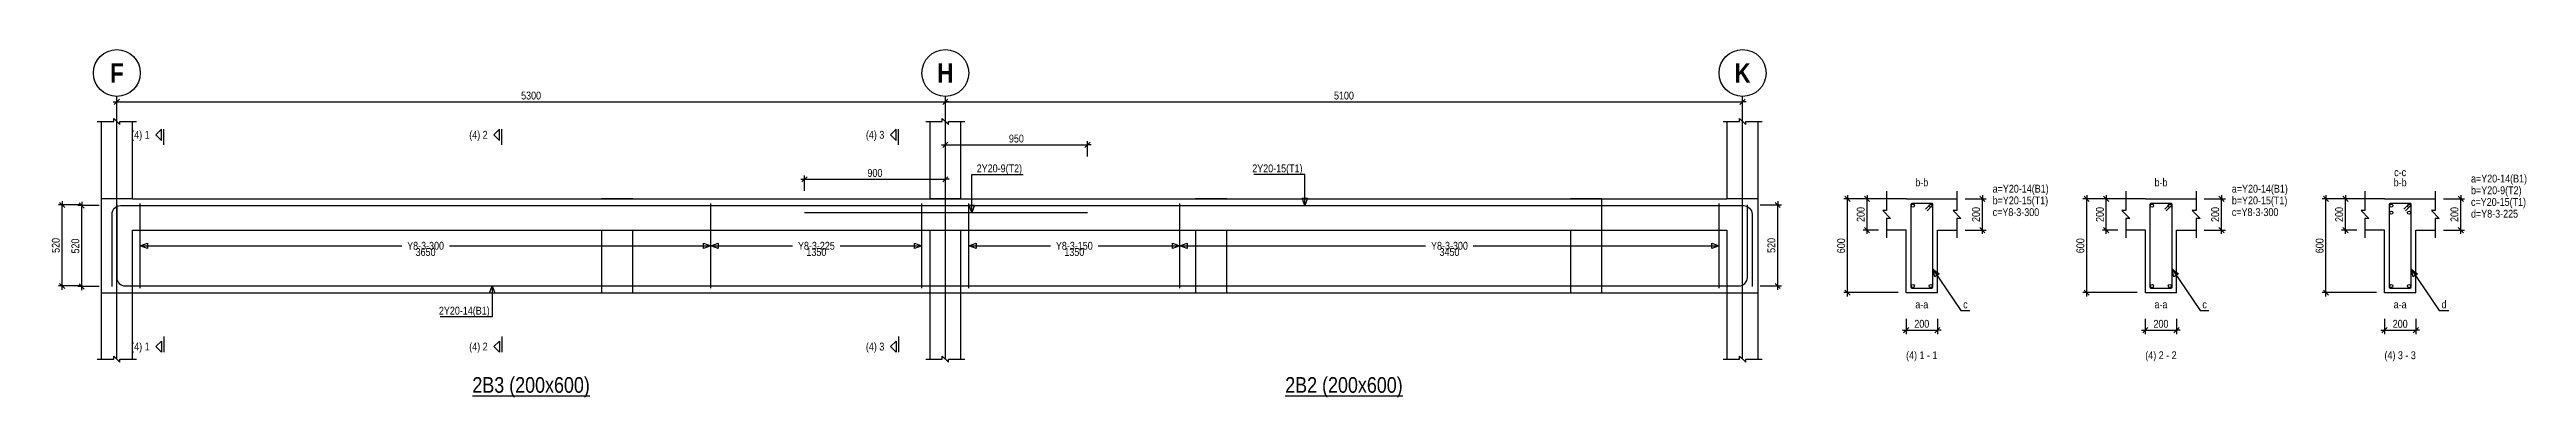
# Model space of a CAD drawing. Extents: x 0 to 206258, y -403073 to 0.
# Drawn here: x 36056 to 67747, y -199854 to -195404 of the extents above; entities that cross this region are included whole.
import ezdxf
from ezdxf.enums import TextEntityAlignment as Align
from ezdxf.lldxf.tags import DXFTag

# ---------------------------------------------------------------- set-up
doc = ezdxf.new("R2010")
doc.units = 0
doc.header["$LTSCALE"] = 1000
for name, color, linetype in [('Axis Circle(Dir 2)', 150, 'Continuous'), ('Axis Label(Dir 1)', 7, 'Continuous'), ('Axis Line(Dir 2)', 150, 'CENTER2'), ('Break Line', 5, 'Continuous'), ('Dimension Line', 5, 'Continuous'), ('Dimension Text', 5, 'Continuous'), ('Front Elevation Line', 40, 'Continuous'), ('Leader Line', 5, 'Continuous'), ('Link Line', 3, 'Continuous'), ('Rebar Label', 6, 'Continuous'), ('Rebar Line', 7, 'Continuous'), ('Section Label', 1, 'Continuous'), ('Section Line', 1, 'Continuous'), ('Top Rebar Label', 6, 'Continuous'), ('Top Rebar Line', 7, 'Continuous')]:
    doc.layers.add(name, color=color, linetype=linetype)
for name, color, linetype, true_color in [('Back Elevation Line', 191, 'HIDDEN2', 0xd4aaff), ('Beam Label(D)', 94, 'Continuous', 0x008100), ('Beam Line(D)', 112, 'Continuous', 0x00bd5e), ('Link Label', 94, 'Continuous', 0x008100)]:
    doc.layers.add(name, color=color, linetype=linetype, true_color=true_color)
doc.styles.add('Axis Label(Dir 1)', font='ARIALNB.TTF', dxfattribs={"height": 250})
doc.styles.add('Beam Label(D)', font='ARIALN.TTF', dxfattribs={"height": 200})
doc.styles.add('Dimension Text', font='ARIALN.TTF', dxfattribs={"height": 100})
doc.styles.add('Link Label', font='ARIALN.TTF', dxfattribs={"height": 100})
doc.styles.add('Rebar Label', font='ARIALN.TTF', dxfattribs={"height": 100})
doc.styles.add('Section Label', font='ARIALN.TTF', dxfattribs={"height": 100})
doc.styles.add('Top Rebar Label', font='ARIALN.TTF', dxfattribs={"height": 100})
tags = doc.linetypes.add('CENTER2', pattern=[1.125, 0.75, -0.125, 0.125, -0.125]).pattern_tags.tags
tags[10:11] = [DXFTag(74, 4), DXFTag(75, 0), DXFTag(340, '0'), DXFTag(46, 0.0), DXFTag(50, 0.0), DXFTag(44, 0.0), DXFTag(45, 0.0)]
tags[8:9] = [DXFTag(74, 4), DXFTag(75, 0), DXFTag(340, '0'), DXFTag(46, 0.0), DXFTag(50, 0.0), DXFTag(44, 0.0), DXFTag(45, 0.0)]
tags[6:7] = [DXFTag(74, 4), DXFTag(75, 0), DXFTag(340, '0'), DXFTag(46, 0.0), DXFTag(50, 0.0), DXFTag(44, 0.0), DXFTag(45, 0.0)]
tags[4:5] = [DXFTag(74, 4), DXFTag(75, 0), DXFTag(340, '0'), DXFTag(46, 0.0), DXFTag(50, 0.0), DXFTag(44, 0.0), DXFTag(45, 0.0)]
tags = doc.linetypes.add('HIDDEN2', pattern=[0.1875, 0.125, -0.0625]).pattern_tags.tags
tags[6:7] = [DXFTag(74, 4), DXFTag(75, 0), DXFTag(340, '0'), DXFTag(46, 0.0), DXFTag(50, 0.0), DXFTag(44, 0.0), DXFTag(45, 0.0)]
tags[4:5] = [DXFTag(74, 4), DXFTag(75, 0), DXFTag(340, '0'), DXFTag(46, 0.0), DXFTag(50, 0.0), DXFTag(44, 0.0), DXFTag(45, 0.0)]
doc.dimstyles.new('BEAM', dxfattribs={"dimtxt": 100, "dimasz": 30, "dimexe": 48.3, "dimexo": 103.5, "dimgap": 30, "dimtad": 1, "dimtoh": 1, "dimdec": 1, "dimlfac": 0.5, "dimdsep": 46, "dimtxsty": 'Dimension Text', "dimblk": 'PCDIM_TICK', "dimcen": 0.09, "dimclrd": 5, "dimclre": 5, "dimclrt": 5, "dimadec": 1, "dimazin": 0, "dimtp": 1, "dimtm": 1, "dimtfac": 1, "dimtdec": 4, "dimtofl": 0, "dimtmove": 0, "dimatfit": 3, "dimfxl": 1, "dimtolj": 1, "dimtzin": 0, "dimarcsym": 0})

msp = doc.modelspace()

# ---------------------------------------------------------------- texts
at = {"layer": 'Axis Label(Dir 1)', "transparency": 33554687, "style": 'Axis Label(Dir 1)'}
for s, p in [('F', (36917.055, -195704.284)), ('H', (47517.055, -195704.284)), ('K', (57717.055, -195704.284))]:
    msp.add_text(s, height=250, dxfattribs=at).set_placement(p, align=Align.MIDDLE_CENTER)
at = {"layer": 'Beam Label(D)', "transparency": 33554687, "style": 'Beam Label(D)'}
for s, p in [('%%U2B3 (200x600)', (42217.055, -199594.284)), ('%%U2B2 (200x600)', (52617.055, -199594.284))]:
    msp.add_text(s, height=200, dxfattribs=at).set_placement(p, align=Align.TOP_CENTER)
at = {"layer": 'Dimension Text', "transparency": 33554687, "style": 'Dimension Text'}
for s, p in [('3650', (40867.055, -197944.284)), ('1350', (45867.055, -197944.284)), ('1350', (49167.056, -197944.284)), ('3450', (53967.056, -197944.284))]:
    msp.add_text(s, height=100, dxfattribs=at).set_placement(p, align=Align.TOP_CENTER)
at = {"layer": 'Link Label', "transparency": 33554687, "style": 'Link Label'}
for s, p in [(' c=Y8-3-300', (60885.056, -197534.284)), (' c=Y8-3-300', (63945.295, -197534.284)), (' d=Y8-3-225', (67005.533, -197554.284)), ('c', (60540.056, -198714.284)), ('c', (63600.295, -198714.284)), ('d', (66660.533, -198714.284))]:
    msp.add_text(s, height=100, dxfattribs=at).set_placement(p)
for s, p in [('Y8-3-300', (40867.055, -197914.284)), ('Y8-3-225', (45867.055, -197914.284)), ('Y8-3-150', (49167.056, -197914.284)), ('Y8-3-300', (53967.056, -197914.284))]:
    msp.add_text(s, height=100, dxfattribs=at).set_placement(p, align=Align.MIDDLE_CENTER)
at = {"layer": 'Rebar Label', "transparency": 33554687, "style": 'Rebar Label'}
for s, p in [('b-b', (60010.056, -197184.284)), ('b-b', (63070.295, -197184.284)), ('b-b', (66130.533, -197184.284)), ('c-c', (66130.533, -197054.284)), ('a-a', (60010.056, -198744.284)), ('a-a', (63070.295, -198744.284)), ('a-a', (66130.533, -198744.284))]:
    msp.add_text(s, height=100, dxfattribs=at).set_placement(p, align=Align.BOTTOM_CENTER)
for p in [(67005.533, -197104.284), (60885.056, -197234.284), (63945.295, -197234.284)]:
    msp.add_text(' a=Y20-14(B1)', height=100, dxfattribs=at).set_placement(p)
msp.add_text(' 2Y20-14(B1)', height=100, dxfattribs=at).set_placement((41687.056, -198794.284), align=Align.RIGHT)
at = {"layer": 'Section Label', "transparency": 33554687, "style": 'Section Label'}
for s, p in [('(4) 1', (37336.345, -196494.994)), ('(4) 2', (41661.345, -196494.994)), ('(4) 3', (46736.345, -196494.994)), ('(4) 1', (37336.345, -199203.573)), ('(4) 2', (41661.345, -199203.573)), ('(4) 3', (46736.345, -199203.573))]:
    msp.add_text(s, height=100, dxfattribs=at).set_placement(p, align=Align.MIDDLE_RIGHT)
for s, p in [('(4) 1 - 1', (60010.056, -199394.284)), ('(4) 2 - 2', (63070.295, -199394.284)), ('(4) 3 - 3', (66130.533, -199394.284))]:
    msp.add_text(s, height=100, dxfattribs=at).set_placement(p, align=Align.BOTTOM_CENTER)
at = {"layer": 'Top Rebar Label', "transparency": 33554687, "style": 'Top Rebar Label'}
for s, p in [(' 2Y20-9(T2)', (47887.056, -196974.284)), (' b=Y20-15(T1)', (60885.056, -197384.284)), (' b=Y20-15(T1)', (63945.295, -197384.284)), (' c=Y20-15(T1)', (67005.533, -197404.284)), (' b=Y20-9(T2)', (67005.533, -197254.284))]:
    msp.add_text(s, height=100, dxfattribs=at).set_placement(p)
msp.add_text(' 2Y20-15(T1)', height=100, dxfattribs=at).set_placement((52087.055, -196974.284), align=Align.RIGHT)

# ---------------------------------------------------------------- blocks, each defined once
blk = doc.blocks.new('PCDIM_TICK')
at = {"layer": 'Dimension Line', "color": 0, "transparency": 33554687}
for p, q in [((1.1, 1.1), (-1.1, -1.1)), ((1.6, 0), (0, 0))]:
    blk.add_line(p, q, dxfattribs=at)
blk = doc.blocks.new('*U2751')
at = {"layer": 'Dimension Line', "color": 5, "true_color": 0x0000ff, "transparency": 16777216}
for p, q in [((45715, -197211), (45715, -197016)), ((45715, -197064), (47517, -197064)), ((47517, -197211), (47517, -197016))]:
    blk.add_line(p, q, dxfattribs=at)
at = {"layer": 'Dimension Line', "color": 5, "true_color": 0x0000ff, "transparency": 16777216, "xscale": 30, "yscale": 30, "rotation": 180.0000000000004}
blk.add_blockref('PCDIM_TICK', (45715, -197064), dxfattribs=at)
at = {"layer": 'Dimension Line', "color": 5, "true_color": 0x0000ff, "transparency": 16777216, "xscale": 30, "yscale": 30}
blk.add_blockref('PCDIM_TICK', (47517, -197064), dxfattribs=at)
at = {"layer": 'Dimension Line', "color": 5, "true_color": 0x0000ff, "transparency": 16777216, "insert": (46616, -197034), "char_height": 100, "width": 181.5, "attachment_point": 8, "style": 'Dimension Text'}
blk.add_mtext('900', dxfattribs=at)
blk = doc.blocks.new('*U2752')
at = {"layer": 'Dimension Line', "color": 5, "true_color": 0x0000ff, "transparency": 16777216}
for p, q in [((36692, -197400), (36419, -197400)), ((36467, -198436), (36467, -197400)), ((36692, -198436), (36419, -198436))]:
    blk.add_line(p, q, dxfattribs=at)
at = {"layer": 'Dimension Line', "color": 5, "true_color": 0x0000ff, "transparency": 16777216, "xscale": 30, "yscale": 30}
for p, rotation in [((36467, -197400), 89.99999999999447), ((36467, -198436), 269.9999999999834)]:
    blk.add_blockref('PCDIM_TICK', p, dxfattribs=dict(at, rotation=rotation))
at = {"layer": 'Dimension Line', "color": 5, "true_color": 0x0000ff, "transparency": 16777216, "insert": (36437, -197918), "char_height": 100, "width": 181.5, "attachment_point": 8, "rotation": 90, "style": 'Dimension Text'}
blk.add_mtext('520', dxfattribs=at)
blk = doc.blocks.new('*U2753')
at = {"layer": 'Dimension Line', "color": 5, "true_color": 0x0000ff, "transparency": 16777216}
for p, q in [((36442, -197392), (36169, -197392)), ((36217, -198428), (36217, -197392)), ((36442, -198428), (36169, -198428))]:
    blk.add_line(p, q, dxfattribs=at)
at = {"layer": 'Dimension Line', "color": 5, "true_color": 0x0000ff, "transparency": 16777216, "xscale": 30, "yscale": 30}
for p, rotation in [((36217, -197392), 89.99999999999447), ((36217, -198428), 269.9999999999834)]:
    blk.add_blockref('PCDIM_TICK', p, dxfattribs=dict(at, rotation=rotation))
at = {"layer": 'Dimension Line', "color": 5, "true_color": 0x0000ff, "transparency": 16777216, "insert": (36187, -197910), "char_height": 100, "width": 181.5, "attachment_point": 8, "rotation": 90, "style": 'Dimension Text'}
blk.add_mtext('520', dxfattribs=at)
blk = doc.blocks.new('*U2754')
at = {"layer": 'Dimension Line', "color": 5, "true_color": 0x0000ff, "transparency": 16777216}
for p, q in [((36917, -196221), (36917, -196026)), ((36917, -196074), (47517, -196074)), ((47517, -196221), (47517, -196026))]:
    blk.add_line(p, q, dxfattribs=at)
at = {"layer": 'Dimension Line', "color": 5, "true_color": 0x0000ff, "transparency": 16777216, "xscale": 30, "yscale": 30, "rotation": 180.0000000000004}
blk.add_blockref('PCDIM_TICK', (36917, -196074), dxfattribs=at)
at = {"layer": 'Dimension Line', "color": 5, "true_color": 0x0000ff, "transparency": 16777216, "xscale": 30, "yscale": 30}
blk.add_blockref('PCDIM_TICK', (47517, -196074), dxfattribs=at)
at = {"layer": 'Dimension Line', "color": 5, "true_color": 0x0000ff, "transparency": 16777216, "insert": (42217, -196044), "char_height": 100, "width": 245.98, "attachment_point": 8, "style": 'Dimension Text'}
blk.add_mtext('5300', dxfattribs=at)
blk = doc.blocks.new('*U2767')
at = {"layer": 'Dimension Line', "color": 5, "true_color": 0x0000ff, "transparency": 16777216}
for p, q in [((47517, -196771), (47517, -196576)), ((47517, -196624), (49335, -196624)), ((49335, -196771), (49335, -196576))]:
    blk.add_line(p, q, dxfattribs=at)
at = {"layer": 'Dimension Line', "color": 5, "true_color": 0x0000ff, "transparency": 16777216, "xscale": 30, "yscale": 30, "rotation": 180.0000000000004}
blk.add_blockref('PCDIM_TICK', (47517, -196624), dxfattribs=at)
at = {"layer": 'Dimension Line', "color": 5, "true_color": 0x0000ff, "transparency": 16777216, "xscale": 30, "yscale": 30}
blk.add_blockref('PCDIM_TICK', (49335, -196624), dxfattribs=at)
at = {"layer": 'Dimension Line', "color": 5, "true_color": 0x0000ff, "transparency": 16777216, "insert": (48426, -196594), "char_height": 100, "width": 181.5, "attachment_point": 8, "style": 'Dimension Text'}
blk.add_mtext('950', dxfattribs=at)
blk = doc.blocks.new('*U2768')
at = {"layer": 'Dimension Line', "color": 5, "true_color": 0x0000ff, "transparency": 16777216}
for p, q in [((57943, -197392), (58215, -197392)), ((58167, -198428), (58167, -197392)), ((57943, -198428), (58215, -198428))]:
    blk.add_line(p, q, dxfattribs=at)
at = {"layer": 'Dimension Line', "color": 5, "true_color": 0x0000ff, "transparency": 16777216, "xscale": 30, "yscale": 30}
for p, rotation in [((58167, -197392), 89.99999999999447), ((58167, -198428), 269.9999999999834)]:
    blk.add_blockref('PCDIM_TICK', p, dxfattribs=dict(at, rotation=rotation))
at = {"layer": 'Dimension Line', "color": 5, "true_color": 0x0000ff, "transparency": 16777216, "insert": (58137, -197910), "char_height": 100, "width": 181.5, "attachment_point": 8, "rotation": 90, "style": 'Dimension Text'}
blk.add_mtext('520', dxfattribs=at)
blk = doc.blocks.new('*U2769')
at = {"layer": 'Dimension Line', "color": 5, "true_color": 0x0000ff, "transparency": 16777216}
for p, q in [((47517, -196221), (47517, -196026)), ((47517, -196074), (57717, -196074)), ((57717, -196221), (57717, -196026))]:
    blk.add_line(p, q, dxfattribs=at)
at = {"layer": 'Dimension Line', "color": 5, "true_color": 0x0000ff, "transparency": 16777216, "xscale": 30, "yscale": 30, "rotation": 180.0000000000004}
blk.add_blockref('PCDIM_TICK', (47517, -196074), dxfattribs=at)
at = {"layer": 'Dimension Line', "color": 5, "true_color": 0x0000ff, "transparency": 16777216, "xscale": 30, "yscale": 30}
blk.add_blockref('PCDIM_TICK', (57717, -196074), dxfattribs=at)
at = {"layer": 'Dimension Line', "color": 5, "true_color": 0x0000ff, "transparency": 16777216, "insert": (52617, -196044), "char_height": 100, "width": 245.98, "attachment_point": 8, "style": 'Dimension Text'}
blk.add_mtext('5100', dxfattribs=at)
blk = doc.blocks.new('*U2755')
at = {"layer": 'Dimension Line', "color": 5, "true_color": 0x0000ff, "transparency": 16777216}
for p, q in [((60564, -197314), (60833, -197314)), ((60785, -197714), (60785, -197314)), ((60564, -197714), (60833, -197714))]:
    blk.add_line(p, q, dxfattribs=at)
at = {"layer": 'Dimension Line', "color": 5, "true_color": 0x0000ff, "transparency": 16777216, "xscale": 30, "yscale": 30}
for p, rotation in [((60785, -197314), 89.99999999999447), ((60785, -197714), 269.9999999999834)]:
    blk.add_blockref('PCDIM_TICK', p, dxfattribs=dict(at, rotation=rotation))
at = {"layer": 'Dimension Line', "color": 5, "true_color": 0x0000ff, "transparency": 16777216, "insert": (60755, -197514), "char_height": 100, "width": 182.77, "attachment_point": 8, "rotation": 90, "style": 'Dimension Text'}
blk.add_mtext('200', dxfattribs=at)
blk = doc.blocks.new('*U2756')
at = {"layer": 'Dimension Line', "color": 5, "true_color": 0x0000ff, "transparency": 16777216}
for p, q in [((59457, -197314), (59262, -197314)), ((59310, -197714), (59310, -197314)), ((59457, -197714), (59262, -197714))]:
    blk.add_line(p, q, dxfattribs=at)
at = {"layer": 'Dimension Line', "color": 5, "true_color": 0x0000ff, "transparency": 16777216, "xscale": 30, "yscale": 30}
for p, rotation in [((59310, -197314), 89.99999999999447), ((59310, -197714), 269.9999999999834)]:
    blk.add_blockref('PCDIM_TICK', p, dxfattribs=dict(at, rotation=rotation))
at = {"layer": 'Dimension Line', "color": 5, "true_color": 0x0000ff, "transparency": 16777216, "insert": (59280, -197514), "char_height": 100, "width": 182.77, "attachment_point": 8, "rotation": 90, "style": 'Dimension Text'}
blk.add_mtext('200', dxfattribs=at)
blk = doc.blocks.new('*U2757')
at = {"layer": 'Dimension Line', "color": 5, "true_color": 0x0000ff, "transparency": 16777216}
for p, q in [((59707, -197314), (59012, -197314)), ((59060, -198514), (59060, -197314)), ((59707, -198514), (59012, -198514))]:
    blk.add_line(p, q, dxfattribs=at)
at = {"layer": 'Dimension Line', "color": 5, "true_color": 0x0000ff, "transparency": 16777216, "xscale": 30, "yscale": 30}
for p, rotation in [((59060, -197314), 89.99999999999447), ((59060, -198514), 269.9999999999834)]:
    blk.add_blockref('PCDIM_TICK', p, dxfattribs=dict(at, rotation=rotation))
at = {"layer": 'Dimension Line', "color": 5, "true_color": 0x0000ff, "transparency": 16777216, "insert": (59030, -197914), "char_height": 100, "width": 181.97, "attachment_point": 8, "rotation": 90, "style": 'Dimension Text'}
blk.add_mtext('600', dxfattribs=at)
blk = doc.blocks.new('*U2758')
at = {"layer": 'Dimension Line', "color": 5, "true_color": 0x0000ff, "transparency": 16777216}
for p, q in [((59810, -198848), (59810, -199043)), ((59810, -198994), (60210, -198994)), ((60210, -198848), (60210, -199043))]:
    blk.add_line(p, q, dxfattribs=at)
at = {"layer": 'Dimension Line', "color": 5, "true_color": 0x0000ff, "transparency": 16777216, "xscale": 30, "yscale": 30, "rotation": 180.0000000000004}
blk.add_blockref('PCDIM_TICK', (59810, -198994), dxfattribs=at)
at = {"layer": 'Dimension Line', "color": 5, "true_color": 0x0000ff, "transparency": 16777216, "xscale": 30, "yscale": 30}
blk.add_blockref('PCDIM_TICK', (60210, -198994), dxfattribs=at)
at = {"layer": 'Dimension Line', "color": 5, "true_color": 0x0000ff, "transparency": 16777216, "insert": (60010, -198964), "char_height": 100, "width": 182.77, "attachment_point": 8, "style": 'Dimension Text'}
blk.add_mtext('200', dxfattribs=at)
blk = doc.blocks.new('*U2759')
at = {"layer": 'Dimension Line', "color": 5, "true_color": 0x0000ff, "transparency": 16777216}
for p, q in [((63624, -197314), (63894, -197314)), ((63845, -197714), (63845, -197314)), ((63624, -197714), (63894, -197714))]:
    blk.add_line(p, q, dxfattribs=at)
at = {"layer": 'Dimension Line', "color": 5, "true_color": 0x0000ff, "transparency": 16777216, "xscale": 30, "yscale": 30}
for p, rotation in [((63845, -197314), 89.99999999999447), ((63845, -197714), 269.9999999999834)]:
    blk.add_blockref('PCDIM_TICK', p, dxfattribs=dict(at, rotation=rotation))
at = {"layer": 'Dimension Line', "color": 5, "true_color": 0x0000ff, "transparency": 16777216, "insert": (63815, -197514), "char_height": 100, "width": 182.77, "attachment_point": 8, "rotation": 90, "style": 'Dimension Text'}
blk.add_mtext('200', dxfattribs=at)
blk = doc.blocks.new('*U2760')
at = {"layer": 'Dimension Line', "color": 5, "true_color": 0x0000ff, "transparency": 16777216}
for p, q in [((62517, -197314), (62322, -197314)), ((62370, -197714), (62370, -197314)), ((62517, -197714), (62322, -197714))]:
    blk.add_line(p, q, dxfattribs=at)
at = {"layer": 'Dimension Line', "color": 5, "true_color": 0x0000ff, "transparency": 16777216, "xscale": 30, "yscale": 30}
for p, rotation in [((62370, -197314), 89.99999999999447), ((62370, -197714), 269.9999999999834)]:
    blk.add_blockref('PCDIM_TICK', p, dxfattribs=dict(at, rotation=rotation))
at = {"layer": 'Dimension Line', "color": 5, "true_color": 0x0000ff, "transparency": 16777216, "insert": (62340, -197514), "char_height": 100, "width": 182.77, "attachment_point": 8, "rotation": 90, "style": 'Dimension Text'}
blk.add_mtext('200', dxfattribs=at)
blk = doc.blocks.new('*U2761')
at = {"layer": 'Dimension Line', "color": 5, "true_color": 0x0000ff, "transparency": 16777216}
for p, q in [((62767, -197314), (62072, -197314)), ((62120, -198514), (62120, -197314)), ((62767, -198514), (62072, -198514))]:
    blk.add_line(p, q, dxfattribs=at)
at = {"layer": 'Dimension Line', "color": 5, "true_color": 0x0000ff, "transparency": 16777216, "xscale": 30, "yscale": 30}
for p, rotation in [((62120, -197314), 89.99999999999447), ((62120, -198514), 269.9999999999834)]:
    blk.add_blockref('PCDIM_TICK', p, dxfattribs=dict(at, rotation=rotation))
at = {"layer": 'Dimension Line', "color": 5, "true_color": 0x0000ff, "transparency": 16777216, "insert": (62090, -197914), "char_height": 100, "width": 181.97, "attachment_point": 8, "rotation": 90, "style": 'Dimension Text'}
blk.add_mtext('600', dxfattribs=at)
blk = doc.blocks.new('*U2762')
at = {"layer": 'Dimension Line', "color": 5, "true_color": 0x0000ff, "transparency": 16777216}
for p, q in [((62870, -198848), (62870, -199043)), ((62870, -198994), (63270, -198994)), ((63270, -198848), (63270, -199043))]:
    blk.add_line(p, q, dxfattribs=at)
at = {"layer": 'Dimension Line', "color": 5, "true_color": 0x0000ff, "transparency": 16777216, "xscale": 30, "yscale": 30, "rotation": 180.0000000000004}
blk.add_blockref('PCDIM_TICK', (62870, -198994), dxfattribs=at)
at = {"layer": 'Dimension Line', "color": 5, "true_color": 0x0000ff, "transparency": 16777216, "xscale": 30, "yscale": 30}
blk.add_blockref('PCDIM_TICK', (63270, -198994), dxfattribs=at)
at = {"layer": 'Dimension Line', "color": 5, "true_color": 0x0000ff, "transparency": 16777216, "insert": (63070, -198964), "char_height": 100, "width": 182.77, "attachment_point": 8, "style": 'Dimension Text'}
blk.add_mtext('200', dxfattribs=at)
blk = doc.blocks.new('*U2763')
at = {"layer": 'Dimension Line', "color": 5, "true_color": 0x0000ff, "transparency": 16777216}
for p, q in [((66684, -197314), (66954, -197314)), ((66906, -197714), (66906, -197314)), ((66684, -197714), (66954, -197714))]:
    blk.add_line(p, q, dxfattribs=at)
at = {"layer": 'Dimension Line', "color": 5, "true_color": 0x0000ff, "transparency": 16777216, "xscale": 30, "yscale": 30}
for p, rotation in [((66906, -197314), 89.99999999999447), ((66906, -197714), 269.9999999999834)]:
    blk.add_blockref('PCDIM_TICK', p, dxfattribs=dict(at, rotation=rotation))
at = {"layer": 'Dimension Line', "color": 5, "true_color": 0x0000ff, "transparency": 16777216, "insert": (66876, -197514), "char_height": 100, "width": 182.77, "attachment_point": 8, "rotation": 90, "style": 'Dimension Text'}
blk.add_mtext('200', dxfattribs=at)
blk = doc.blocks.new('*U2764')
at = {"layer": 'Dimension Line', "color": 5, "true_color": 0x0000ff, "transparency": 16777216}
for p, q in [((65577, -197314), (65382, -197314)), ((65431, -197714), (65431, -197314)), ((65577, -197714), (65382, -197714))]:
    blk.add_line(p, q, dxfattribs=at)
at = {"layer": 'Dimension Line', "color": 5, "true_color": 0x0000ff, "transparency": 16777216, "xscale": 30, "yscale": 30}
for p, rotation in [((65431, -197314), 89.99999999999447), ((65431, -197714), 269.9999999999834)]:
    blk.add_blockref('PCDIM_TICK', p, dxfattribs=dict(at, rotation=rotation))
at = {"layer": 'Dimension Line', "color": 5, "true_color": 0x0000ff, "transparency": 16777216, "insert": (65401, -197514), "char_height": 100, "width": 182.77, "attachment_point": 8, "rotation": 90, "style": 'Dimension Text'}
blk.add_mtext('200', dxfattribs=at)
blk = doc.blocks.new('*U2765')
at = {"layer": 'Dimension Line', "color": 5, "true_color": 0x0000ff, "transparency": 16777216}
for p, q in [((65827, -197314), (65132, -197314)), ((65181, -198514), (65181, -197314)), ((65827, -198514), (65132, -198514))]:
    blk.add_line(p, q, dxfattribs=at)
at = {"layer": 'Dimension Line', "color": 5, "true_color": 0x0000ff, "transparency": 16777216, "xscale": 30, "yscale": 30}
for p, rotation in [((65181, -197314), 89.99999999999447), ((65181, -198514), 269.9999999999834)]:
    blk.add_blockref('PCDIM_TICK', p, dxfattribs=dict(at, rotation=rotation))
at = {"layer": 'Dimension Line', "color": 5, "true_color": 0x0000ff, "transparency": 16777216, "insert": (65151, -197914), "char_height": 100, "width": 181.97, "attachment_point": 8, "rotation": 90, "style": 'Dimension Text'}
blk.add_mtext('600', dxfattribs=at)
blk = doc.blocks.new('*U2766')
at = {"layer": 'Dimension Line', "color": 5, "true_color": 0x0000ff, "transparency": 16777216}
for p, q in [((65931, -198848), (65931, -199043)), ((65931, -198994), (66331, -198994)), ((66331, -198848), (66331, -199043))]:
    blk.add_line(p, q, dxfattribs=at)
at = {"layer": 'Dimension Line', "color": 5, "true_color": 0x0000ff, "transparency": 16777216, "xscale": 30, "yscale": 30, "rotation": 180.0000000000004}
blk.add_blockref('PCDIM_TICK', (65931, -198994), dxfattribs=at)
at = {"layer": 'Dimension Line', "color": 5, "true_color": 0x0000ff, "transparency": 16777216, "xscale": 30, "yscale": 30}
blk.add_blockref('PCDIM_TICK', (66331, -198994), dxfattribs=at)
at = {"layer": 'Dimension Line', "color": 5, "true_color": 0x0000ff, "transparency": 16777216, "insert": (66131, -198964), "char_height": 100, "width": 182.77, "attachment_point": 8, "style": 'Dimension Text'}
blk.add_mtext('200', dxfattribs=at)

# ---------------------------------------------------------------- dimensions: what is measured, and where the dimension line sits
at = {"layer": 'Dimension Line', "transparency": 33554687}
for base, p1, p2, text, picture, middle in [((42217.055, -196074.284), (36917.055, -196324.284), (47517.055, -196324.284), '5300', '*U2754', (42217.055, -196074.284)), ((52617.055, -196074.284), (47517.055, -196324.284), (57717.055, -196324.284), '5100', '*U2769', (52617.055, -196074.284)), ((48426.056, -196624.284), (47517.056, -196874.284), (49335.055, -196874.284), '950', '*U2767', (48426.056, -196624.284)), ((46616.056, -197064.284), (45715.055, -197314.284), (47517.056, -197314.284), '900', '*U2751', (46616.056, -197064.284)), ((60010.056, -198994.284), (59810.056, -198744.284), (60210.056, -198744.284), '200', '*U2758', (60010.056, -198994.284)), ((63070.295, -198994.284), (62870.295, -198744.284), (63270.295, -198744.284), '200', '*U2762', (63070.295, -198994.284)), ((66130.533, -198994.284), (65930.533, -198744.284), (66330.533, -198744.284), '200', '*U2766', (66130.533, -198994.284))]:
    dim = msp.add_linear_dim(base=base, p1=p1, p2=p2, text=text, dimstyle='BEAM', override={"dimscale": 1, "dimtxt": 100, "dimasz": 30, "dimexe": 48.3, "dimexo": 103.5, "dimgap": 30, "dimtad": 1, "dimtih": 0, "dimdec": 1, "dimlfac": 0.5, "dimzin": 8, "dimlunit": 2, "dimpost": '', "dimtxsty": 'Dimension Text', "dimblk": 'PCDIM_TICK', "dimse1": 0, "dimse2": 0, "dimsd2": 0, "dimclrd": 5, "dimclre": 5, "dimclrt": 5, "dimaunit": 0, "dimadec": 1, "dimazin": 0, "dimtol": 0, "dimtp": 1, "dimtm": 1, "dimtmove": 0}, dxfattribs=at)
    dim.commit()
    dim.dimension.update_dxf_attribs({"geometry": picture, "text_midpoint": middle})
for base, p1, p2, angle, text, picture, middle in [((36217.055, -197910.284), (36545.055, -198428.284), (36545.055, -197392.284), 90, '520', '*U2753', (36217.055, -197910.284)), ((36467.055, -197918.284), (36795.055, -198436.284), (36795.055, -197400.284), 90, '520', '*U2752', (36467.055, -197918.284)), ((58167.056, -197910.283), (57839.056, -198428.284), (57839.055, -197392.284), 90.0000489, '520', '*U2768', (58167.056, -197910.283)), ((59060.056, -197914.284), (59810.056, -198514.284), (59810.056, -197314.284), 90, '600', '*U2757', (59060.056, -197914.284)), ((59310.056, -197514.284), (59560.056, -197714.284), (59560.056, -197314.284), 90, '200', '*U2756', (59310.056, -197514.284)), ((60785.056, -197514.284), (60460.056, -197714.284), (60460.056, -197314.284), 90, '200', '*U2755', (60785.056, -197514.284)), ((62120.295, -197914.284), (62870.295, -198514.284), (62870.295, -197314.284), 90, '600', '*U2761', (62120.295, -197914.284)), ((62370.295, -197514.284), (62620.295, -197714.284), (62620.295, -197314.284), 90, '200', '*U2760', (62370.295, -197514.284)), ((63845.295, -197514.284), (63520.295, -197714.284), (63520.295, -197314.284), 90, '200', '*U2759', (63845.295, -197514.284)), ((65180.533, -197914.284), (65930.533, -198514.284), (65930.533, -197314.284), 90, '600', '*U2765', (65180.533, -197914.284)), ((65430.533, -197514.284), (65680.533, -197714.284), (65680.533, -197314.284), 90, '200', '*U2764', (65430.533, -197514.284)), ((66905.533, -197514.284), (66580.533, -197714.284), (66580.533, -197314.284), 90, '200', '*U2763', (66905.533, -197514.284))]:
    dim = msp.add_linear_dim(base=base, p1=p1, p2=p2, angle=angle, text=text, dimstyle='BEAM', override={"dimscale": 1, "dimtxt": 100, "dimasz": 30, "dimexe": 48.3, "dimexo": 103.5, "dimgap": 30, "dimtad": 1, "dimtih": 0, "dimdec": 1, "dimlfac": 0.5, "dimzin": 8, "dimlunit": 2, "dimpost": '', "dimtxsty": 'Dimension Text', "dimblk": 'PCDIM_TICK', "dimse1": 0, "dimse2": 0, "dimsd2": 0, "dimclrd": 5, "dimclre": 5, "dimclrt": 5, "dimaunit": 0, "dimadec": 1, "dimazin": 0, "dimtol": 0, "dimtp": 1, "dimtm": 1, "dimtmove": 0}, dxfattribs=at)
    dim.commit()
    dim.dimension.update_dxf_attribs({"geometry": picture, "text_midpoint": middle})

# ---------------------------------------------------------------- linework, layer by layer
at = {"layer": 'Axis Circle(Dir 2)', "transparency": 33554687}
for centre in [(36917.055, -195704.284), (47517.055, -195704.284), (57717.055, -195704.284)]:
    msp.add_circle(centre, 300, dxfattribs=at)
at = {"layer": 'Axis Line(Dir 2)', "transparency": 33554687}
for points in [[(36917.055, -199364.284), (36917.055, -196004.284)], [(47517.055, -199364.284), (47517.055, -196004.284)], [(57717.055, -199364.284), (57717.055, -196004.284)]]:
    msp.add_lwpolyline(points, dxfattribs=at)
at = {"layer": 'Back Elevation Line', "transparency": 33554687}
for points in [[(37117.055, -197314.284), (36717.055, -197314.284)], [(36717.055, -197314.284), (36717.055, -198514.284)], [(37117.055, -197314.284), (57517.055, -197314.284)], [(57917.055, -197314.284), (57517.055, -197314.284)], [(57917.055, -198514.284), (57917.055, -197314.284)], [(37117.055, -198514.284), (37117.055, -197714.284)], [(37117.055, -197714.284), (57517.055, -197714.284)], [(57517.056, -197714.284), (57517.055, -198514.284)], [(36717.055, -198514.284), (37117.055, -198514.284)], [(57517.055, -198514.284), (57917.055, -198514.284)]]:
    msp.add_lwpolyline(points, dxfattribs=at)
at = {"layer": 'Beam Line(D)', "transparency": 33554687}
for points in [[(36717.055, -196324.284), (36717.055, -197314.284)], [(37117.055, -197314.284), (37117.055, -196324.284)], [(47317.055, -196324.284), (47317.055, -197314.284)], [(47717.055, -197314.284), (47717.056, -196324.284)], [(57517.056, -196324.284), (57517.055, -197314.284)], [(57917.055, -197314.284), (57917.055, -196324.284)], [(36717.055, -197314.284), (36717.055, -199364.284)], [(37117.055, -197314.284), (47317.055, -197314.284)], [(47717.055, -197314.284), (57517.055, -197314.284)], [(57917.055, -199364.284), (57917.055, -197314.284)], [(59810.056, -197314.284), (59560.056, -197314.284)], [(59810.056, -197314.284), (60210.056, -197314.284)], [(59810.056, -197314.284), (59810.056, -197314.284)], [(60210.056, -197314.284), (60210.056, -197314.284)], [(60210.056, -197314.284), (60460.056, -197314.284)], [(62870.295, -197314.284), (62620.295, -197314.284)], [(62870.295, -197314.284), (63270.295, -197314.284)], [(62870.295, -197314.284), (62870.295, -197314.284)], [(63270.295, -197314.284), (63270.295, -197314.284)], [(63270.295, -197314.284), (63520.295, -197314.284)], [(65930.533, -197314.284), (65680.533, -197314.284)], [(65930.533, -197314.284), (66330.533, -197314.284)], [(65930.533, -197314.284), (65930.533, -197314.284)], [(66330.533, -197314.284), (66330.533, -197314.284)], [(66330.533, -197314.284), (66580.533, -197314.284)], [(60210.056, -198514.284), (59810.056, -198514.284), (59810.056, -197714.284), (59560.056, -197714.284)], [(60210.056, -198514.284), (60210.056, -197714.284), (60460.056, -197714.284)], [(63270.295, -198514.284), (62870.295, -198514.284), (62870.295, -197714.284), (62620.295, -197714.284)], [(63270.295, -198514.284), (63270.295, -197714.284), (63520.295, -197714.284)], [(66330.533, -198514.284), (65930.533, -198514.284), (65930.533, -197714.284), (65680.533, -197714.284)], [(66330.533, -198514.284), (66330.533, -197714.284), (66580.533, -197714.284)], [(37117.055, -199364.284), (37117.055, -198514.284)], [(37117.055, -198514.284), (47317.055, -198514.284)], [(47317.055, -198514.284), (47317.055, -199364.284)], [(47717.056, -199364.284), (47717.056, -198514.284)], [(47717.056, -198514.284), (57517.056, -198514.284)], [(57517.056, -198514.284), (57517.056, -199364.284)]]:
    msp.add_lwpolyline(points, dxfattribs=at)
at = {"layer": 'Break Line', "transparency": 33554687}
for points in [[(36667.055, -196324.284), (36877.055, -196324.284), (36877.055, -196284.284), (36957.055, -196364.284), (36957.055, -196324.284), (37167.055, -196324.284)], [(47267.055, -196324.284), (47477.055, -196324.284), (47477.055, -196284.284), (47557.055, -196364.284), (47557.055, -196324.284), (47767.056, -196324.284)], [(57467.056, -196324.284), (57677.056, -196324.284), (57677.056, -196284.284), (57757.056, -196364.284), (57757.056, -196324.284), (57967.055, -196324.284)], [(59560.056, -197214.284), (59560.056, -197464.284), (59510.056, -197464.284), (59610.056, -197564.284), (59560.056, -197564.284), (59560.056, -197814.284)], [(60460.056, -197214.284), (60460.056, -197464.284), (60410.056, -197464.284), (60510.056, -197564.284), (60460.056, -197564.284), (60460.056, -197814.284)], [(62620.295, -197214.284), (62620.295, -197464.284), (62570.295, -197464.284), (62670.295, -197564.284), (62620.295, -197564.284), (62620.295, -197814.284)], [(63520.295, -197214.284), (63520.295, -197464.284), (63470.295, -197464.284), (63570.295, -197564.284), (63520.295, -197564.284), (63520.295, -197814.284)], [(65680.533, -197214.284), (65680.533, -197464.284), (65630.533, -197464.284), (65730.533, -197564.284), (65680.533, -197564.284), (65680.533, -197814.284)], [(66580.533, -197214.284), (66580.533, -197464.284), (66530.533, -197464.284), (66630.533, -197564.284), (66580.533, -197564.284), (66580.533, -197814.284)], [(36667.055, -199364.284), (36877.055, -199364.284), (36877.055, -199324.284), (36957.055, -199404.284), (36957.055, -199364.284), (37167.055, -199364.284)], [(47267.055, -199364.284), (47477.055, -199364.284), (47477.055, -199324.284), (47557.055, -199404.284), (47557.055, -199364.284), (47767.056, -199364.284)], [(57467.056, -199364.284), (57677.056, -199364.284), (57677.056, -199324.284), (57757.056, -199404.284), (57757.056, -199364.284), (57967.055, -199364.284)]]:
    msp.add_lwpolyline(points, dxfattribs=at)
at = {"layer": 'Front Elevation Line', "transparency": 33554687}
for points in [[(37117.055, -197314.284), (36717.055, -197314.284)], [(36717.055, -197314.284), (36717.055, -198514.284)], [(37117.055, -197314.284), (43117.055, -197314.284)], [(43517.055, -197314.284), (43117.055, -197314.284)], [(43517.055, -197314.284), (47317.055, -197314.284)], [(47717.055, -197314.284), (47317.055, -197314.284)], [(47717.055, -197314.284), (50717.055, -197314.284)], [(51117.055, -197314.284), (50717.055, -197314.284)], [(51117.055, -197314.284), (55517.055, -197314.284)], [(55917.055, -197314.284), (55517.055, -197314.284)], [(55917.055, -198514.284), (55917.055, -197314.284)], [(37117.055, -198514.284), (37117.055, -197714.284)], [(37117.055, -197714.284), (43117.055, -197714.284)], [(43117.055, -197714.284), (43117.055, -198514.284)], [(43517.055, -198514.284), (43517.055, -197714.284)], [(43517.055, -197714.284), (47317.055, -197714.284)], [(47317.055, -197714.284), (47317.055, -198514.284)], [(47717.055, -198514.284), (47717.056, -197714.284)], [(47717.055, -197714.284), (50717.055, -197714.284)], [(50717.056, -197714.284), (50717.055, -198514.284)], [(51117.055, -198514.284), (51117.055, -197714.284)], [(51117.055, -197714.284), (55517.055, -197714.284)], [(55517.056, -197714.284), (55517.055, -198514.284)], [(36717.055, -198514.284), (37117.055, -198514.284)], [(43117.055, -198514.284), (43517.055, -198514.284)], [(47317.055, -198514.284), (47717.055, -198514.284)], [(50717.055, -198514.284), (51117.055, -198514.284)], [(55517.055, -198514.284), (55917.055, -198514.284)]]:
    msp.add_lwpolyline(points, dxfattribs=at)
at = {"layer": 'Leader Line', "transparency": 33554687}
for points in [[(47857.055, -197490.284), (47857.056, -197004.284), (48512.047, -197004.284)], [(52117.055, -197400.284), (52117.055, -197004.284), (51462.064, -197004.284)], [(47822.853, -197396.314), (47891.257, -197396.314), (47857.055, -197490.284), (47822.853, -197396.314)], [(52082.853, -197306.314), (52151.257, -197306.314), (52117.055, -197400.284), (52082.853, -197306.314)], [(37217.055, -197914.284), (37311.025, -197880.082), (37311.025, -197948.486), (37217.055, -197914.284), (40562.411, -197914.284)], [(41171.699, -197914.284), (44517.055, -197914.284), (44423.085, -197948.486), (44423.085, -197880.082), (44517.055, -197914.284)], [(44517.055, -197914.284), (44611.024, -197880.082), (44611.024, -197948.486), (44517.055, -197914.284), (45562.411, -197914.284)], [(46171.699, -197914.284), (47217.055, -197914.284), (47123.085, -197948.486), (47123.085, -197880.082), (47217.055, -197914.284)], [(47817.056, -197914.284), (47911.025, -197880.082), (47911.025, -197948.486), (47817.056, -197914.284), (48862.412, -197914.284)], [(49471.7, -197914.284), (50517.056, -197914.284), (50423.086, -197948.486), (50423.086, -197880.082), (50517.056, -197914.284)], [(50517.056, -197914.284), (50611.025, -197880.082), (50611.025, -197948.486), (50517.056, -197914.284), (53662.412, -197914.284)], [(54271.7, -197914.284), (57417.055, -197914.284), (57323.086, -197948.486), (57323.086, -197880.082), (57417.055, -197914.284)], [(60232.996, -198273.007), (60176.312, -198311.296), (60152.055, -198214.282), (60232.996, -198273.007)], [(60152.055, -198214.282), (60510.056, -198744.284), (60623.186, -198744.284)], [(63293.236, -198273.01), (63236.552, -198311.298), (63212.296, -198214.285), (63293.236, -198273.01)], [(63212.296, -198214.285), (63570.295, -198744.284), (63683.424, -198744.284)], [(66353.475, -198273.009), (66296.79, -198311.298), (66272.534, -198214.284), (66353.475, -198273.009)], [(66272.534, -198214.284), (66630.533, -198744.284), (66751.345, -198744.284)], [(41717.055, -198428.284), (41717.056, -198824.284), (41054.382, -198824.284)], [(41751.257, -198522.253), (41682.853, -198522.253), (41717.055, -198428.284), (41751.257, -198522.253)]]:
    msp.add_lwpolyline(points, dxfattribs=at)
at = {"layer": 'Link Line', "transparency": 33554687}
for p, q in [((37217.055, -198456.284), (37217.055, -197372.284)), ((44517.055, -198456.284), (44517.055, -197372.284)), ((47217.055, -198456.284), (47217.055, -197372.284)), ((47817.056, -198456.284), (47817.056, -197372.284)), ((50517.056, -198456.284), (50517.056, -197372.284)), ((57417.055, -198456.284), (57417.055, -197372.284))]:
    msp.add_line(p, q, dxfattribs=at)
for points in [[(60077.245, -197466.894), (60147.956, -197396.183, 0.668178638), (60138.056, -197372.284), (59882.056, -197372.284, 0.414213562), (59868.056, -197386.284), (59868.056, -198442.284, 0.414213562), (59882.056, -198456.284), (60138.056, -198456.284, 0.414213562), (60152.056, -198442.284), (60152.056, -197386.284, 0.668178638), (60128.157, -197376.384), (60057.446, -197447.095)], [(63137.484, -197466.894), (63208.194, -197396.183, 0.668178638), (63198.295, -197372.284), (62942.295, -197372.284, 0.414213562), (62928.295, -197386.284), (62928.295, -198442.284, 0.414213562), (62942.295, -198456.284), (63198.295, -198456.284, 0.414213562), (63212.295, -198442.284), (63212.295, -197386.284, 0.668178638), (63188.395, -197376.384), (63117.685, -197447.095)], [(66197.722, -197466.894), (66268.433, -197396.183, 0.668178638), (66258.533, -197372.284), (66002.533, -197372.284, 0.414213562), (65988.533, -197386.284), (65988.533, -198442.284, 0.414213562), (66002.533, -198456.284), (66258.533, -198456.284, 0.414213562), (66272.533, -198442.284), (66272.533, -197386.284, 0.668178638), (66248.634, -197376.384), (66177.923, -197447.095)]]:
    msp.add_lwpolyline(points, format="xyb", dxfattribs=at)
at = {"layer": 'Rebar Line', "transparency": 33554687}
msp.add_lwpolyline([(36915.055, -197392.284), (36915.055, -198318.328, 0.414213562), (37025.011, -198428.284), (57669.099, -198428.284, 0.414213813), (57779.056, -198318.328), (57779.055, -197392.284)], format="xyb", dxfattribs=at)
for centre in [(59896.056, -197400.284), (60124.056, -197400.284), (62956.295, -197400.284), (63184.295, -197400.284), (66016.533, -197400.284), (66244.533, -197400.284), (66016.533, -197490.284), (66244.533, -197490.284), (59896.056, -198428.284), (60124.056, -198428.284), (62956.295, -198428.284), (63184.295, -198428.284), (66016.533, -198428.284), (66244.533, -198428.284)]:
    msp.add_circle(centre, 20, dxfattribs=at)
at = {"layer": 'Section Line', "transparency": 33554687}
for points in [[(37487.055, -196424.284), (37416.345, -196494.994), (37487.055, -196565.705), (37487.055, -196424.284)], [(37517.055, -196624.284), (37517.055, -196424.284)], [(41812.056, -196424.284), (41741.345, -196494.994), (41812.056, -196565.705), (41812.056, -196424.284)], [(41842.056, -196624.284), (41842.056, -196424.284)], [(46887.055, -196424.284), (46816.345, -196494.994), (46887.055, -196565.705), (46887.055, -196424.284)], [(46917.055, -196624.284), (46917.055, -196424.284)], [(37487.055, -199274.284), (37487.055, -199274.284), (37416.345, -199203.573), (37487.055, -199132.862), (37487.055, -199274.284)], [(37517.055, -199074.284), (37517.055, -199274.284)], [(41812.056, -199274.284), (41812.056, -199274.284), (41741.345, -199203.573), (41812.056, -199132.862), (41812.056, -199274.284)], [(41842.056, -199074.284), (41842.056, -199274.284)], [(46887.055, -199274.284), (46887.055, -199274.284), (46816.345, -199203.573), (46887.055, -199132.862), (46887.055, -199274.284)], [(46917.055, -199074.284), (46917.055, -199274.284)]]:
    msp.add_lwpolyline(points, dxfattribs=at)
at = {"layer": 'Top Rebar Line', "transparency": 33554687}
msp.add_lwpolyline([(36855.055, -198436.284), (36855.055, -197510.239, -0.414213562), (36965.011, -197400.284), (57729.1, -197400.284, -0.414213562), (57839.056, -197510.239), (57839.056, -198436.284)], format="xyb", dxfattribs=at)
msp.add_lwpolyline([(45715.055, -197490.284), (49335.055, -197490.284)], dxfattribs=at)

msp.set_redraw_order([(e.dxf.handle, doc.entitydb.next_handle()) for e in msp.query("TEXT MTEXT ATTDEF DIMENSION ARC_DIMENSION")])  # texts and dimensions are drawn at this point

doc.saveas('drawing.dxf')
